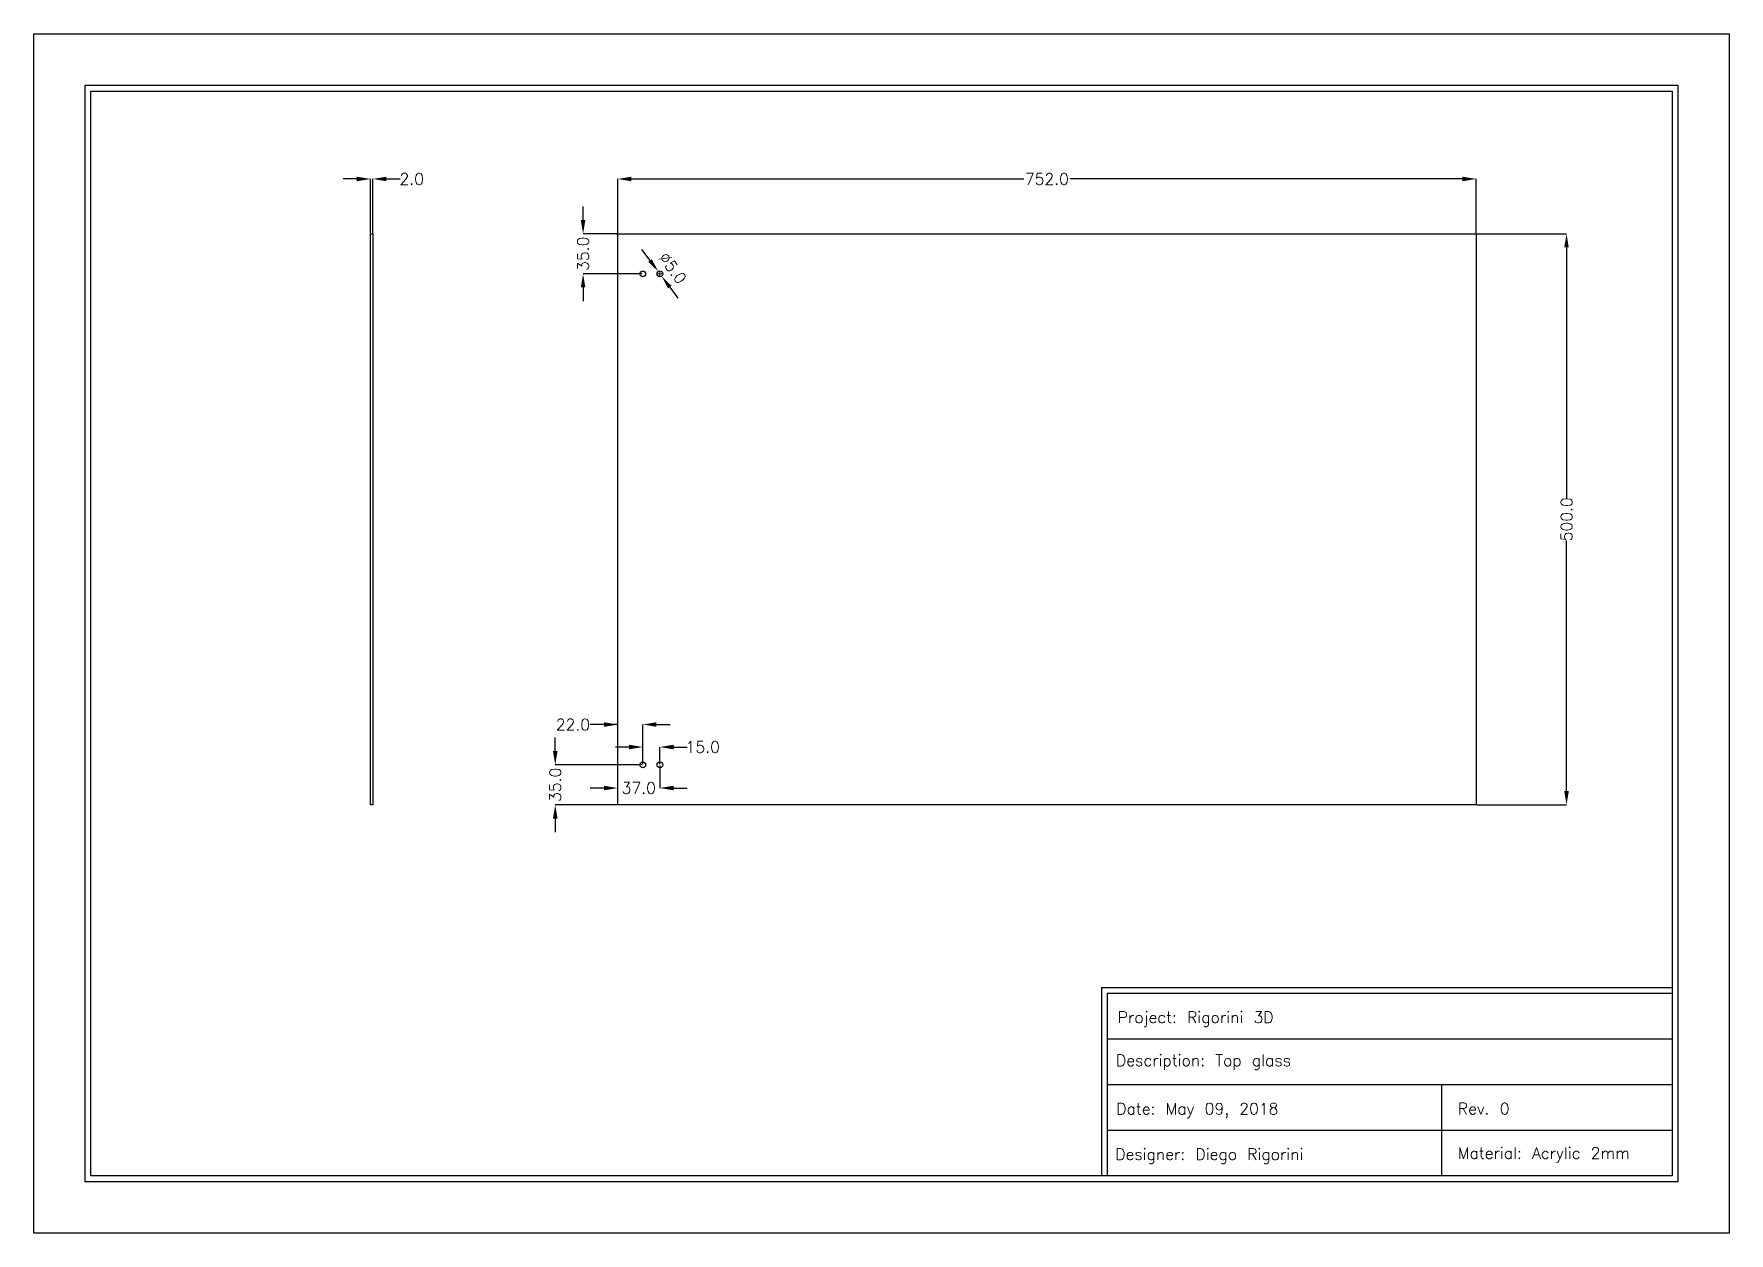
# Model space of a CAD drawing. Header units: millimetres. Extents: x -4601 to 5059, y -189 to 3749.
# Drawn here: x 1376 to 2861, y -189 to 861 of the extents above; entities that cross this region are included whole.
import ezdxf

# ---------------------------------------------------------------- set-up
doc = ezdxf.new("R2010")
doc.units = ezdxf.units.MM
doc.layers.get('0').update_dxf_attribs({"lineweight": 25})
doc.layers.add('DIMENSION', color=150, linetype='Continuous', lineweight=9)
doc.layers.add('NoPrint', color=3, linetype='Continuous', plot=False)
doc.styles.get("Standard").update_dxf_attribs({"font": 'txt.shx', "height": 10})
doc.dimstyles.get("Standard").update_dxf_attribs({"dimscale": 100, "dimtxt": 12, "dimasz": 12, "dimexe": 0, "dimexo": 0.5, "dimgap": 1, "dimtad": 0, "dimtoh": 1, "dimdec": 1, "dimzin": 0, "dimdsep": 46, "dimtxsty": 'Standard', "dimcen": 2.5, "dimadec": 0, "dimazin": 0, "dimtfac": 1, "dimtdec": 4, "dimtofl": 0, "dimtmove": 0, "dimatfit": 3, "dimfxl": 1, "dimtolj": 1, "dimtzin": 0, "dimarcsym": 0})

msp = doc.modelspace()

# ---------------------------------------------------------------- texts
at = {"char_height": 10, "width": 1362.861, "attachment_point": 1}
for s, insert in [('Project: Rigorini 3D', (2325.52, 4.57)), ('Description: Top glass', (2324.04, -33.11)), ('Date: May 09, 2018', (2324.29, -75.56)), ('Rev. 0', (2623.44, -75.46)), ('Designer: Diego Rigorini', (2323.42, -115.37)), ('Material: Acrylic 2mm', (2623.44, -114.32))]:
    msp.add_mtext(s, dxfattribs=dict(at, insert=insert))

# ---------------------------------------------------------------- blocks, each defined once
blk = doc.blocks.new('*D207')
at = {"layer": 'Defpoints', "color": 0}
for p in [(2639.5, 733.6), (1887.5, 685.6), (2639.5, 685.6)]:
    blk.add_point(p, dxfattribs=at)
at = {"layer": 'DIMENSION', "color": 0, "lineweight": -2}
for p, q in [((1887.5, 686.1), (1887.5, 733.6)), ((1899.5, 733.6), (2243.3, 733.6)), ((2627.5, 733.6), (2283.7, 733.6)), ((2639.5, 686.1), (2639.5, 733.6))]:
    blk.add_line(p, q, dxfattribs=at)
at = {"layer": 'DIMENSION', "color": 0}
for points in [[(1899.5, 735.6), (1899.5, 731.6), (1887.5, 733.6)], [(2627.5, 731.6), (2627.5, 735.6), (2639.5, 733.6)]]:
    blk.add_solid(points, dxfattribs=at)
at = {"layer": 'DIMENSION', "color": 0, "insert": (2263.5, 733.6), "char_height": 10, "attachment_point": 5}
blk.add_mtext('\\A1;752.0', dxfattribs=at)
blk = doc.blocks.new('*D209')
at = {"layer": 'Defpoints', "color": 0}
for p in [(2639.5, 685.6), (2639.5, 185.6), (2718.7, 185.6)]:
    blk.add_point(p, dxfattribs=at)
at = {"layer": 'DIMENSION', "color": 0, "lineweight": -2}
for p, q in [((2640, 685.6), (2718.7, 685.6)), ((2718.7, 673.6), (2718.7, 454.1)), ((2718.7, 197.6), (2718.7, 417.1)), ((2640, 185.6), (2718.7, 185.6))]:
    blk.add_line(p, q, dxfattribs=at)
at = {"layer": 'DIMENSION', "color": 0}
for points in [[(2720.7, 673.6), (2716.7, 673.6), (2718.7, 685.6)], [(2716.7, 197.6), (2720.7, 197.6), (2718.7, 185.6)]]:
    blk.add_solid(points, dxfattribs=at)
at = {"layer": 'DIMENSION', "color": 0, "insert": (2718.7, 435.6), "char_height": 10, "attachment_point": 5, "rotation": 90}
blk.add_mtext('\\A1;500.0', dxfattribs=at)
blk = doc.blocks.new('*D211')
at = {"layer": 'Defpoints', "color": 0}
for p in [(1672.9, 733.6), (1670.9, 685.6), (1672.9, 685.6)]:
    blk.add_point(p, dxfattribs=at)
at = {"layer": 'DIMENSION', "color": 0, "lineweight": -2}
for p, q in [((1658.9, 733.6), (1646.9, 733.6)), ((1670.9, 686.1), (1670.9, 733.6)), ((1672.9, 686.1), (1672.9, 733.6)), ((1684.9, 733.6), (1696.9, 733.6))]:
    blk.add_line(p, q, dxfattribs=at)
at = {"layer": 'DIMENSION', "color": 0}
for points in [[(1658.9, 731.6), (1658.9, 735.6), (1670.9, 733.6)], [(1684.9, 735.6), (1684.9, 731.6), (1672.9, 733.6)]]:
    blk.add_solid(points, dxfattribs=at)
at = {"layer": 'DIMENSION', "color": 0, "insert": (1707.1, 733.6), "char_height": 10, "attachment_point": 5}
blk.add_mtext('\\A1;2.0', dxfattribs=at)
blk = doc.blocks.new('*D213')
at = {"layer": 'Defpoints', "color": 0}
for p in [(1923, 652.6), (1926, 648.5)]:
    blk.add_point(p, dxfattribs=at)
at = {"layer": 'DIMENSION', "color": 0, "lineweight": -2}
for p, q in [((1915.9, 662.2), (1908.8, 671.9)), ((1933.1, 638.9), (1940.2, 629.2))]:
    blk.add_line(p, q, dxfattribs=at)
at = {"layer": 'DIMENSION', "color": 0}
for p, q in [((1922, 650.6), (1927, 650.6)), ((1924.5, 648.1), (1924.5, 653.1))]:
    blk.add_line(p, q, dxfattribs=at)
for points in [[(1914.3, 661.1), (1917.5, 663.4), (1923, 652.6)], [(1934.7, 640), (1931.5, 637.7), (1926, 648.5)]]:
    blk.add_solid(points, dxfattribs=at)
at = {"layer": 'DIMENSION', "color": 0, "insert": (1935.7, 655.6), "char_height": 10, "attachment_point": 5, "rotation": 306.2846}
blk.add_mtext('\\A1;{\\Q0;%%c}5.0', dxfattribs=at)
blk = doc.blocks.new('*D215')
at = {"layer": 'Defpoints', "color": 0}
for p in [(1887.5, 685.6), (1857.2, 650.6), (1909.5, 650.6)]:
    blk.add_point(p, dxfattribs=at)
at = {"layer": 'DIMENSION', "color": 0, "lineweight": -2}
for p, q in [((1857.2, 697.6), (1857.2, 709.6)), ((1887, 685.6), (1857.2, 685.6)), ((1909, 650.6), (1857.2, 650.6)), ((1857.2, 638.6), (1857.2, 626.6))]:
    blk.add_line(p, q, dxfattribs=at)
at = {"layer": 'DIMENSION', "color": 0}
for points in [[(1855.2, 697.6), (1859.2, 697.6), (1857.2, 685.6)], [(1859.2, 638.6), (1855.2, 638.6), (1857.2, 650.6)]]:
    blk.add_solid(points, dxfattribs=at)
at = {"layer": 'DIMENSION', "color": 0, "insert": (1857.2, 668.1), "char_height": 10, "attachment_point": 5, "rotation": 90}
blk.add_mtext('\\A1;35.0', dxfattribs=at)
blk = doc.blocks.new('*D216')
at = {"layer": 'Defpoints', "color": 0}
for p in [(1832.8, 220.6), (1909.5, 220.6), (1887.5, 185.6)]:
    blk.add_point(p, dxfattribs=at)
at = {"layer": 'DIMENSION', "color": 0, "lineweight": -2}
for p, q in [((1832.8, 232.6), (1832.8, 244.6)), ((1909, 220.6), (1832.8, 220.6)), ((1887, 185.6), (1832.8, 185.6)), ((1832.8, 173.6), (1832.8, 161.6))]:
    blk.add_line(p, q, dxfattribs=at)
at = {"layer": 'DIMENSION', "color": 0}
for points in [[(1830.8, 232.6), (1834.8, 232.6), (1832.8, 220.6)], [(1834.8, 173.6), (1830.8, 173.6), (1832.8, 185.6)]]:
    blk.add_solid(points, dxfattribs=at)
at = {"layer": 'DIMENSION', "color": 0, "insert": (1832.8, 203.1), "char_height": 10, "attachment_point": 5, "rotation": 90}
blk.add_mtext('\\A1;35.0', dxfattribs=at)
blk = doc.blocks.new('*D218')
at = {"layer": 'Defpoints', "color": 0}
for p in [(1909.5, 255.9), (1909.5, 220.6), (1887.5, 185.6)]:
    blk.add_point(p, dxfattribs=at)
at = {"layer": 'DIMENSION', "color": 0, "lineweight": -2}
for p, q in [((1887.5, 255.9), (1863.5, 255.9)), ((1875.5, 255.9), (1863.5, 255.9)), ((1887.5, 186.1), (1887.5, 255.9)), ((1909.5, 221.1), (1909.5, 255.9)), ((1921.5, 255.9), (1933.5, 255.9))]:
    blk.add_line(p, q, dxfattribs=at)
at = {"layer": 'DIMENSION', "color": 0}
for points in [[(1875.5, 253.9), (1875.5, 257.9), (1887.5, 255.9)], [(1921.5, 257.9), (1921.5, 253.9), (1909.5, 255.9)]]:
    blk.add_solid(points, dxfattribs=at)
at = {"layer": 'DIMENSION', "color": 0, "insert": (1848.3, 255.9), "char_height": 10, "attachment_point": 5}
blk.add_mtext('\\A1;22.0', dxfattribs=at)
blk = doc.blocks.new('*D219')
at = {"layer": 'Defpoints', "color": 0}
for p in [(1924.5, 220.6), (1924.5, 200.3), (1887.5, 185.6)]:
    blk.add_point(p, dxfattribs=at)
at = {"layer": 'DIMENSION', "color": 0, "lineweight": -2}
for p, q in [((1924.5, 220.1), (1924.5, 200.3)), ((1875.5, 200.3), (1863.5, 200.3)), ((1887.5, 186.1), (1887.5, 200.3)), ((1936.5, 200.3), (1948.5, 200.3))]:
    blk.add_line(p, q, dxfattribs=at)
at = {"layer": 'DIMENSION', "color": 0}
for points in [[(1875.5, 198.3), (1875.5, 202.3), (1887.5, 200.3)], [(1936.5, 202.3), (1936.5, 198.3), (1924.5, 200.3)]]:
    blk.add_solid(points, dxfattribs=at)
at = {"layer": 'DIMENSION', "color": 0, "insert": (1906, 200.3), "char_height": 10, "attachment_point": 5}
blk.add_mtext('\\A1;37.0', dxfattribs=at)
blk = doc.blocks.new('*D221')
at = {"layer": 'Defpoints', "color": 0}
for p in [(1924.5, 236.2), (1909.5, 220.6), (1924.5, 220.6)]:
    blk.add_point(p, dxfattribs=at)
at = {"layer": 'DIMENSION', "color": 0, "lineweight": -2}
for p, q in [((1897.5, 236.2), (1885.5, 236.2)), ((1909.5, 221.1), (1909.5, 236.2)), ((1924.5, 221.1), (1924.5, 236.2)), ((1936.5, 236.2), (1948.5, 236.2))]:
    blk.add_line(p, q, dxfattribs=at)
at = {"layer": 'DIMENSION', "color": 0}
for points in [[(1897.5, 234.2), (1897.5, 238.2), (1909.5, 236.2)], [(1936.5, 238.2), (1936.5, 234.2), (1924.5, 236.2)]]:
    blk.add_solid(points, dxfattribs=at)
at = {"layer": 'DIMENSION', "color": 0, "insert": (1962, 236.2), "char_height": 10, "attachment_point": 5}
blk.add_mtext('\\A1;15.0', dxfattribs=at)

# ---------------------------------------------------------------- dimensions: what is measured, and where the dimension line sits
at = {"layer": 'DIMENSION'}
for base, p1, p2, picture, middle in [((1672.94, 733.55), (1670.94, 685.55), (1672.94, 685.55), '*D211', (1707.11, 733.55)), ((2639.5, 733.55), (1887.5, 685.55), (2639.5, 685.55), '*D207', (2263.5, 733.55)), ((1924.5, 236.2), (1909.5, 220.55), (1924.5, 220.55), '*D221', (1962, 236.2)), ((1924.5, 200.28), (1887.5, 185.55), (1924.5, 220.55), '*D219', (1906, 200.28))]:
    dim = msp.add_linear_dim(base=base, p1=p1, p2=p2, dimstyle='Standard', override={"dimscale": 1, "dimlfac": 1, "dimtxsty": 'Standard', "dimsah": 1, "dimtolj": 1}, dxfattribs=at)
    dim.commit()
    dim.dimension.update_dxf_attribs({"geometry": picture, "text_midpoint": middle})
for base, p1, p2, picture, middle in [((1857.16, 650.55), (1887.5, 685.55), (1909.5, 650.55), '*D215', (1857.16, 668.05)), ((2718.73, 185.55), (2639.5, 685.55), (2639.5, 185.55), '*D209', (2718.73, 435.55)), ((1832.83, 220.55), (1887.5, 185.55), (1909.5, 220.55), '*D216', (1832.83, 203.05))]:
    dim = msp.add_linear_dim(base=base, p1=p1, p2=p2, angle=90, dimstyle='Standard', override={"dimscale": 1, "dimlfac": 1, "dimtxsty": 'Standard', "dimsah": 1, "dimtolj": 1}, dxfattribs=at)
    dim.commit()
    dim.dimension.update_dxf_attribs({"geometry": picture, "text_midpoint": middle})
dim = msp.add_diameter_dim_2p(p1=(1923.02, 652.57), p2=(1925.98, 648.54), text='{\\Q0;%%c}5.0', dimstyle='Standard', override={"dimscale": 1, "dimlfac": 1, "dimtxsty": 'Standard', "dimsah": 1, "dimse1": 1, "dimse2": 1, "dimtmove": 2, "dimtolj": 1}, dxfattribs=at)
dim.commit()
dim.dimension.update_dxf_attribs({"geometry": '*D213', "text_midpoint": (1935.65, 655.64), "dimtype": 163})
dim = msp.add_linear_dim(base=(1909.5, 255.89), p1=(1887.5, 185.55), p2=(1909.5, 220.55), dimstyle='Standard', override={"dimscale": 1, "dimlfac": 1, "dimtxsty": 'Standard', "dimsah": 1, "dimtolj": 1}, dxfattribs=at)
dim.commit()
dim.dimension.update_dxf_attribs({"geometry": '*D218', "text_midpoint": (1848.33, 255.89), "dimtype": 160})

# ---------------------------------------------------------------- linework, layer by layer
for p, q in [((2311.21, 25.61), (2811.1, 25.61)), ((2311.21, 25.61), (2311.21, -139.39)), ((2316.21, 20.61), (2811.1, 20.61)), ((2316.21, 20.61), (2316.21, -139.39)), ((2316.21, -19.39), (2811.1, -19.39)), ((2316.21, -59.39), (2811.1, -59.39)), ((2609.06, -59.39), (2609.06, -139.39)), ((2316.21, -99.39), (2811.1, -99.39))]:
    msp.add_line(p, q)
for points in [[(2816.1, 815.61), (2816.1, -144.39), (1421.1, -144.39), (1421.1, 815.61)], [(2811.1, 810.61), (2811.1, -139.39), (1426.1, -139.39), (1426.1, 810.61)], [(1672.94, 185.55), (1670.94, 185.55), (1670.94, 685.55), (1672.94, 685.55)], [(2639.5, 685.55), (2639.5, 185.55), (1887.5, 185.55), (1887.5, 685.55)]]:
    msp.add_lwpolyline(points, close=True)
for centre in [(1909.5, 650.55), (1924.5, 650.55), (1909.5, 220.55), (1924.5, 220.55)]:
    msp.add_circle(centre, 2.5)
at = {"layer": 'NoPrint'}
msp.add_lwpolyline([(2861.1, 860.61), (2861.1, -189.39), (1376.1, -189.39), (1376.1, 860.61)], close=True, dxfattribs=at)

msp.set_redraw_order([(e.dxf.handle, doc.entitydb.next_handle()) for e in msp.query("TEXT MTEXT ATTDEF DIMENSION ARC_DIMENSION")])  # texts and dimensions are drawn at this point

doc.saveas('drawing.dxf')
